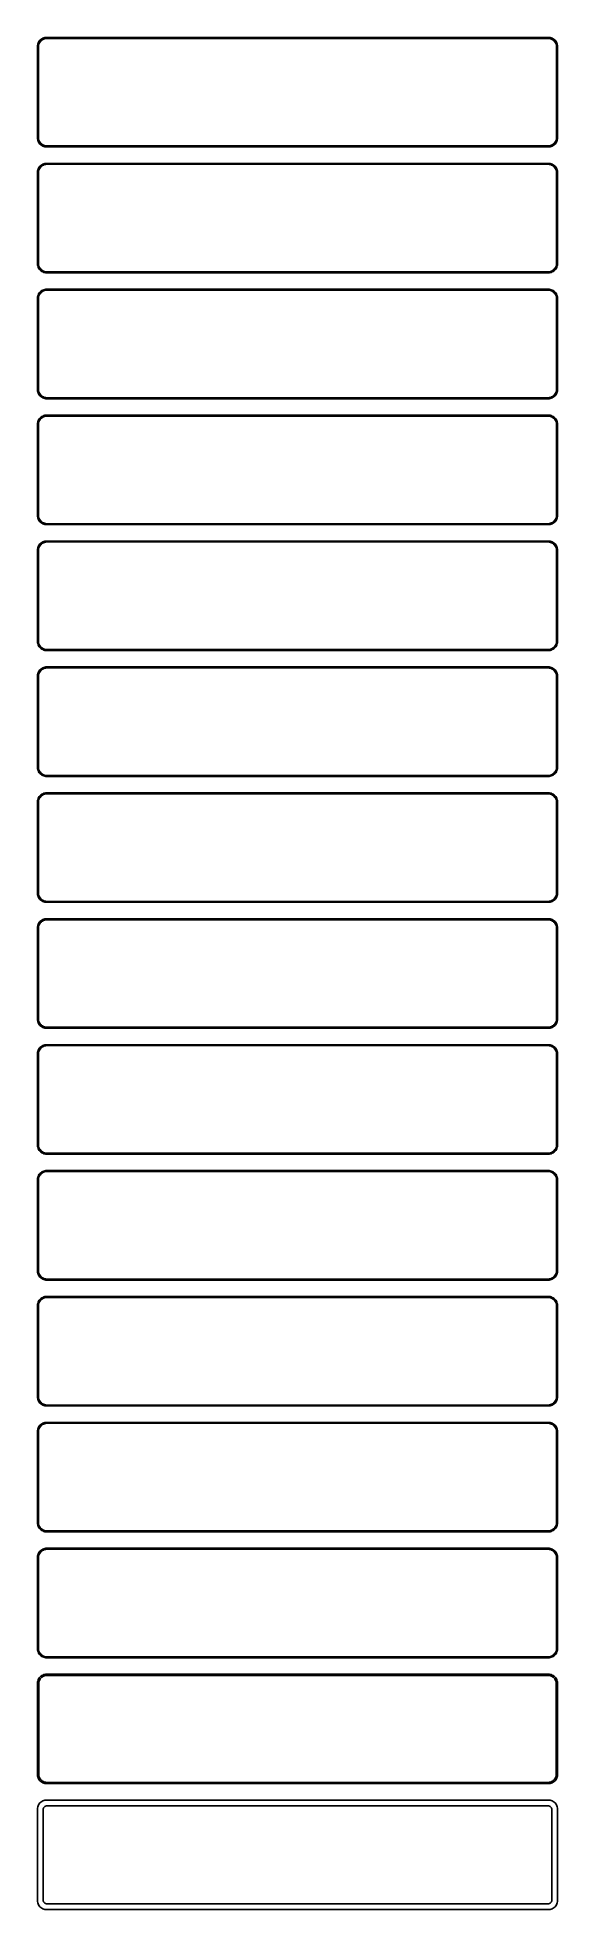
# Model space of a CAD drawing. Header units: metres. Extents: x -142 to 142, y 1005 to 2031.
import ezdxf

# ---------------------------------------------------------------- set-up
doc = ezdxf.new("R2010")
doc.units = ezdxf.units.M

msp = doc.modelspace()

# ---------------------------------------------------------------- linework, layer by layer
for p, q in [((-142.461, 2026.63), (-142.5, 2026)), ((-142.5, 2026), (-142.5, 1976)), ((-142.343, 2027.24), (-142.461, 2026.63)), ((-142.149, 2027.84), (-142.343, 2027.24)), ((-141.882, 2028.41), (-142.149, 2027.84)), ((-142, 2025.75), (-141.963, 2026.35)), ((-142, 1976.25), (-142, 2025.75)), ((-141.963, 2026.35), (-141.851, 2026.93)), ((-141.545, 2028.94), (-141.882, 2028.41)), ((-141.851, 2026.93), (-141.666, 2027.5)), ((-141.666, 2027.5), (-141.412, 2028.04)), ((-141.145, 2029.42), (-141.545, 2028.94)), ((-141.412, 2028.04), (-141.093, 2028.54)), ((-140.687, 2029.85), (-141.145, 2029.42)), ((-141.093, 2028.54), (-140.713, 2029)), ((-140.713, 2029), (-140.278, 2029.41)), ((-140.179, 2030.22), (-140.687, 2029.85)), ((-140.278, 2029.41), (-139.795, 2029.76)), ((-139.629, 2030.52), (-140.179, 2030.22)), ((-139.795, 2029.76), (-139.272, 2030.05)), ((-139.045, 2030.76), (-139.629, 2030.52)), ((-139.272, 2030.05), (-138.718, 2030.27)), ((-138.437, 2030.91), (-139.045, 2030.76)), ((-138.718, 2030.27), (-138.14, 2030.42)), ((-137.814, 2030.99), (-138.437, 2030.91)), ((-138.14, 2030.42), (-137.548, 2030.49)), ((137.814, 2030.99), (-137.814, 2030.99)), ((-137.548, 2030.49), (137.548, 2030.49)), ((137.548, 2030.49), (138.14, 2030.42)), ((138.437, 2030.91), (137.814, 2030.99)), ((138.14, 2030.42), (138.718, 2030.27)), ((139.045, 2030.76), (138.437, 2030.91)), ((138.718, 2030.27), (139.272, 2030.05)), ((139.629, 2030.52), (139.045, 2030.76)), ((139.272, 2030.05), (139.795, 2029.76)), ((140.179, 2030.22), (139.629, 2030.52)), ((139.795, 2029.76), (140.278, 2029.41)), ((140.687, 2029.85), (140.179, 2030.22)), ((140.278, 2029.41), (140.713, 2029)), ((141.145, 2029.42), (140.687, 2029.85)), ((140.713, 2029), (141.093, 2028.54)), ((141.093, 2028.54), (141.412, 2028.04)), ((141.545, 2028.94), (141.145, 2029.42)), ((141.412, 2028.04), (141.666, 2027.5)), ((141.882, 2028.41), (141.545, 2028.94)), ((141.666, 2027.5), (141.851, 2026.93)), ((141.851, 2026.93), (141.963, 2026.35)), ((142.149, 2027.84), (141.882, 2028.41)), ((141.963, 2026.35), (142, 2025.75)), ((142, 2025.75), (142, 1976.25)), ((142.343, 2027.24), (142.149, 2027.84)), ((142.461, 2026.63), (142.343, 2027.24)), ((142.5, 2026), (142.461, 2026.63)), ((142.5, 1976), (142.5, 2026)), ((-142.5, 1976), (-142.461, 1975.37)), ((-142.461, 1975.37), (-142.343, 1974.76)), ((-142.343, 1974.76), (-142.149, 1974.16)), ((-142.149, 1974.16), (-141.882, 1973.59)), ((-141.963, 1975.65), (-142, 1976.25)), ((-141.851, 1975.07), (-141.963, 1975.65)), ((-141.882, 1973.59), (-141.545, 1973.06)), ((-141.666, 1974.5), (-141.851, 1975.07)), ((-141.412, 1973.96), (-141.666, 1974.5)), ((-141.545, 1973.06), (-141.145, 1972.58)), ((-141.093, 1973.46), (-141.412, 1973.96)), ((-141.145, 1972.58), (-140.687, 1972.15)), ((-140.713, 1973), (-141.093, 1973.46)), ((-140.278, 1972.59), (-140.713, 1973)), ((-140.687, 1972.15), (-140.179, 1971.78)), ((-139.795, 1972.24), (-140.278, 1972.59)), ((-140.179, 1971.78), (-139.629, 1971.48)), ((-139.272, 1971.95), (-139.795, 1972.24)), ((-139.629, 1971.48), (-139.045, 1971.24)), ((-138.718, 1971.73), (-139.272, 1971.95)), ((-139.045, 1971.24), (-138.437, 1971.09)), ((-138.14, 1971.58), (-138.718, 1971.73)), ((-138.437, 1971.09), (-137.814, 1971.01)), ((-137.548, 1971.51), (-138.14, 1971.58)), ((-137.814, 1971.01), (137.814, 1971.01)), ((137.548, 1971.51), (-137.548, 1971.51)), ((138.14, 1971.58), (137.548, 1971.51)), ((137.814, 1971.01), (138.437, 1971.09)), ((138.718, 1971.73), (138.14, 1971.58)), ((138.437, 1971.09), (139.045, 1971.24)), ((139.272, 1971.95), (138.718, 1971.73)), ((139.045, 1971.24), (139.629, 1971.48)), ((139.795, 1972.24), (139.272, 1971.95)), ((139.629, 1971.48), (140.179, 1971.78)), ((140.278, 1972.59), (139.795, 1972.24)), ((140.179, 1971.78), (140.687, 1972.15)), ((140.713, 1973), (140.278, 1972.59)), ((140.687, 1972.15), (141.145, 1972.58)), ((141.093, 1973.46), (140.713, 1973)), ((141.412, 1973.96), (141.093, 1973.46)), ((141.145, 1972.58), (141.545, 1973.06)), ((141.666, 1974.5), (141.412, 1973.96)), ((141.545, 1973.06), (141.882, 1973.59)), ((141.851, 1975.07), (141.666, 1974.5)), ((141.963, 1975.65), (141.851, 1975.07)), ((141.882, 1973.59), (142.149, 1974.16)), ((142, 1976.25), (141.963, 1975.65)), ((142.149, 1974.16), (142.343, 1974.76)), ((142.343, 1974.76), (142.461, 1975.37)), ((142.461, 1975.37), (142.5, 1976)), ((-141.545, 1959.94), (-141.882, 1959.41)), ((-141.145, 1960.42), (-141.545, 1959.94)), ((-140.687, 1960.85), (-141.145, 1960.42)), ((-141.093, 1959.54), (-140.713, 1960)), ((-140.713, 1960), (-140.278, 1960.41)), ((-140.179, 1961.22), (-140.687, 1960.85)), ((-140.278, 1960.41), (-139.795, 1960.76)), ((-139.629, 1961.52), (-140.179, 1961.22)), ((-139.795, 1960.76), (-139.272, 1961.05)), ((-139.045, 1961.76), (-139.629, 1961.52)), ((-139.272, 1961.05), (-138.718, 1961.27)), ((-138.437, 1961.91), (-139.045, 1961.76)), ((-138.718, 1961.27), (-138.14, 1961.42)), ((-137.814, 1961.99), (-138.437, 1961.91)), ((-138.14, 1961.42), (-137.548, 1961.49)), ((137.814, 1961.99), (-137.814, 1961.99)), ((-137.548, 1961.49), (137.548, 1961.49)), ((137.548, 1961.49), (138.14, 1961.42)), ((138.437, 1961.91), (137.814, 1961.99)), ((138.14, 1961.42), (138.718, 1961.27)), ((139.045, 1961.76), (138.437, 1961.91)), ((138.718, 1961.27), (139.272, 1961.05)), ((139.629, 1961.52), (139.045, 1961.76)), ((139.272, 1961.05), (139.795, 1960.76)), ((140.179, 1961.22), (139.629, 1961.52)), ((139.795, 1960.76), (140.278, 1960.41)), ((140.687, 1960.85), (140.179, 1961.22)), ((140.278, 1960.41), (140.713, 1960)), ((141.145, 1960.42), (140.687, 1960.85)), ((140.713, 1960), (141.093, 1959.54)), ((141.545, 1959.94), (141.145, 1960.42)), ((141.882, 1959.41), (141.545, 1959.94)), ((-142.461, 1957.63), (-142.5, 1957)), ((-142.5, 1957), (-142.5, 1907)), ((-142.343, 1958.24), (-142.461, 1957.63)), ((-142.149, 1958.84), (-142.343, 1958.24)), ((-141.882, 1959.41), (-142.149, 1958.84)), ((-142, 1956.75), (-141.963, 1957.35)), ((-142, 1907.25), (-142, 1956.75)), ((-141.963, 1957.35), (-141.851, 1957.93)), ((-141.851, 1957.93), (-141.666, 1958.5)), ((-141.666, 1958.5), (-141.412, 1959.04)), ((-141.412, 1959.04), (-141.093, 1959.54)), ((141.093, 1959.54), (141.412, 1959.04)), ((141.412, 1959.04), (141.666, 1958.5)), ((141.666, 1958.5), (141.851, 1957.93)), ((141.851, 1957.93), (141.963, 1957.35)), ((142.149, 1958.84), (141.882, 1959.41)), ((141.963, 1957.35), (142, 1956.75)), ((142, 1956.75), (142, 1907.25)), ((142.343, 1958.24), (142.149, 1958.84)), ((142.461, 1957.63), (142.343, 1958.24)), ((142.5, 1957), (142.461, 1957.63)), ((142.5, 1907), (142.5, 1957)), ((-142.5, 1907), (-142.461, 1906.37)), ((-142.461, 1906.37), (-142.343, 1905.76)), ((-142.343, 1905.76), (-142.149, 1905.16)), ((-142.149, 1905.16), (-141.882, 1904.59)), ((-141.963, 1906.65), (-142, 1907.25)), ((-141.851, 1906.07), (-141.963, 1906.65)), ((-141.882, 1904.59), (-141.545, 1904.06)), ((-141.666, 1905.5), (-141.851, 1906.07)), ((-141.412, 1904.96), (-141.666, 1905.5)), ((-141.545, 1904.06), (-141.145, 1903.58)), ((-141.093, 1904.46), (-141.412, 1904.96)), ((-141.145, 1903.58), (-140.687, 1903.15)), ((-140.713, 1904), (-141.093, 1904.46)), ((-140.278, 1903.59), (-140.713, 1904)), ((-140.687, 1903.15), (-140.179, 1902.78)), ((-139.795, 1903.24), (-140.278, 1903.59)), ((-140.179, 1902.78), (-139.629, 1902.48)), ((-139.272, 1902.95), (-139.795, 1903.24)), ((-139.629, 1902.48), (-139.045, 1902.24)), ((-138.718, 1902.73), (-139.272, 1902.95)), ((-139.045, 1902.24), (-138.437, 1902.09)), ((-138.14, 1902.58), (-138.718, 1902.73)), ((-138.437, 1902.09), (-137.814, 1902.01)), ((-137.548, 1902.51), (-138.14, 1902.58)), ((-137.814, 1902.01), (137.814, 1902.01)), ((137.548, 1902.51), (-137.548, 1902.51)), ((138.14, 1902.58), (137.548, 1902.51)), ((137.814, 1902.01), (138.437, 1902.09)), ((138.718, 1902.73), (138.14, 1902.58)), ((138.437, 1902.09), (139.045, 1902.24)), ((139.272, 1902.95), (138.718, 1902.73)), ((139.045, 1902.24), (139.629, 1902.48)), ((139.795, 1903.24), (139.272, 1902.95)), ((139.629, 1902.48), (140.179, 1902.78)), ((140.278, 1903.59), (139.795, 1903.24)), ((140.179, 1902.78), (140.687, 1903.15)), ((140.713, 1904), (140.278, 1903.59)), ((140.687, 1903.15), (141.145, 1903.58)), ((141.093, 1904.46), (140.713, 1904)), ((141.412, 1904.96), (141.093, 1904.46)), ((141.145, 1903.58), (141.545, 1904.06)), ((141.666, 1905.5), (141.412, 1904.96)), ((141.545, 1904.06), (141.882, 1904.59)), ((141.851, 1906.07), (141.666, 1905.5)), ((141.963, 1906.65), (141.851, 1906.07)), ((141.882, 1904.59), (142.149, 1905.16)), ((142, 1907.25), (141.963, 1906.65)), ((142.149, 1905.16), (142.343, 1905.76)), ((142.343, 1905.76), (142.461, 1906.37)), ((142.461, 1906.37), (142.5, 1907)), ((-142.461, 1888.63), (-142.5, 1888)), ((-142.5, 1888), (-142.5, 1838)), ((-142.343, 1889.24), (-142.461, 1888.63)), ((-142.149, 1889.84), (-142.343, 1889.24)), ((-141.882, 1890.41), (-142.149, 1889.84)), ((-142, 1887.75), (-141.963, 1888.35)), ((-141.963, 1888.35), (-141.851, 1888.93)), ((-141.545, 1890.94), (-141.882, 1890.41)), ((-141.851, 1888.93), (-141.666, 1889.5)), ((-141.666, 1889.5), (-141.412, 1890.04)), ((-141.145, 1891.42), (-141.545, 1890.94)), ((-141.412, 1890.04), (-141.093, 1890.54)), ((-140.687, 1891.85), (-141.145, 1891.42)), ((-141.093, 1890.54), (-140.713, 1891)), ((-140.713, 1891), (-140.278, 1891.41)), ((-140.179, 1892.22), (-140.687, 1891.85)), ((-140.278, 1891.41), (-139.795, 1891.76)), ((-139.629, 1892.52), (-140.179, 1892.22)), ((-139.795, 1891.76), (-139.272, 1892.05)), ((-139.045, 1892.76), (-139.629, 1892.52)), ((-139.272, 1892.05), (-138.718, 1892.27)), ((-138.437, 1892.91), (-139.045, 1892.76)), ((-138.718, 1892.27), (-138.14, 1892.42)), ((-137.814, 1892.99), (-138.437, 1892.91)), ((-138.14, 1892.42), (-137.548, 1892.49)), ((137.814, 1892.99), (-137.814, 1892.99)), ((-137.548, 1892.49), (137.548, 1892.49)), ((137.548, 1892.49), (138.14, 1892.42)), ((138.437, 1892.91), (137.814, 1892.99)), ((138.14, 1892.42), (138.718, 1892.27)), ((139.045, 1892.76), (138.437, 1892.91)), ((138.718, 1892.27), (139.272, 1892.05)), ((139.629, 1892.52), (139.045, 1892.76)), ((139.272, 1892.05), (139.795, 1891.76)), ((140.179, 1892.22), (139.629, 1892.52)), ((139.795, 1891.76), (140.278, 1891.41)), ((140.687, 1891.85), (140.179, 1892.22)), ((140.278, 1891.41), (140.713, 1891)), ((141.145, 1891.42), (140.687, 1891.85)), ((140.713, 1891), (141.093, 1890.54)), ((141.093, 1890.54), (141.412, 1890.04)), ((141.545, 1890.94), (141.145, 1891.42)), ((141.412, 1890.04), (141.666, 1889.5)), ((141.882, 1890.41), (141.545, 1890.94)), ((141.666, 1889.5), (141.851, 1888.93)), ((141.851, 1888.93), (141.963, 1888.35)), ((142.149, 1889.84), (141.882, 1890.41)), ((141.963, 1888.35), (142, 1887.75)), ((142.343, 1889.24), (142.149, 1889.84)), ((142.461, 1888.63), (142.343, 1889.24)), ((142.5, 1888), (142.461, 1888.63)), ((142.5, 1838), (142.5, 1888)), ((-142, 1838.25), (-142, 1887.75)), ((142, 1887.75), (142, 1838.25)), ((-142.5, 1838), (-142.461, 1837.37)), ((-142.461, 1837.37), (-142.343, 1836.76)), ((-142.343, 1836.76), (-142.149, 1836.16)), ((-141.963, 1837.65), (-142, 1838.25)), ((-141.851, 1837.07), (-141.963, 1837.65)), ((-141.666, 1836.5), (-141.851, 1837.07)), ((141.851, 1837.07), (141.666, 1836.5)), ((141.963, 1837.65), (141.851, 1837.07)), ((142, 1838.25), (141.963, 1837.65)), ((142.149, 1836.16), (142.343, 1836.76)), ((142.343, 1836.76), (142.461, 1837.37)), ((142.461, 1837.37), (142.5, 1838)), ((-142.149, 1836.16), (-141.882, 1835.59)), ((-141.882, 1835.59), (-141.545, 1835.06)), ((-141.412, 1835.96), (-141.666, 1836.5)), ((-141.545, 1835.06), (-141.145, 1834.58)), ((-141.093, 1835.46), (-141.412, 1835.96)), ((-141.145, 1834.58), (-140.687, 1834.15)), ((-140.713, 1835), (-141.093, 1835.46)), ((-140.278, 1834.59), (-140.713, 1835)), ((-140.687, 1834.15), (-140.179, 1833.78)), ((-139.795, 1834.24), (-140.278, 1834.59)), ((-140.179, 1833.78), (-139.629, 1833.48)), ((-139.272, 1833.95), (-139.795, 1834.24)), ((-139.629, 1833.48), (-139.045, 1833.24)), ((-138.718, 1833.73), (-139.272, 1833.95)), ((-139.045, 1833.24), (-138.437, 1833.09)), ((-138.14, 1833.58), (-138.718, 1833.73)), ((-138.437, 1833.09), (-137.814, 1833.01)), ((-137.548, 1833.51), (-138.14, 1833.58)), ((-137.814, 1833.01), (137.814, 1833.01)), ((137.548, 1833.51), (-137.548, 1833.51)), ((138.14, 1833.58), (137.548, 1833.51)), ((137.814, 1833.01), (138.437, 1833.09)), ((138.718, 1833.73), (138.14, 1833.58)), ((138.437, 1833.09), (139.045, 1833.24)), ((139.272, 1833.95), (138.718, 1833.73)), ((139.045, 1833.24), (139.629, 1833.48)), ((139.795, 1834.24), (139.272, 1833.95)), ((139.629, 1833.48), (140.179, 1833.78)), ((140.278, 1834.59), (139.795, 1834.24)), ((140.179, 1833.78), (140.687, 1834.15)), ((140.713, 1835), (140.278, 1834.59)), ((140.687, 1834.15), (141.145, 1834.58)), ((141.093, 1835.46), (140.713, 1835)), ((141.412, 1835.96), (141.093, 1835.46)), ((141.145, 1834.58), (141.545, 1835.06)), ((141.666, 1836.5), (141.412, 1835.96)), ((141.545, 1835.06), (141.882, 1835.59)), ((141.882, 1835.59), (142.149, 1836.16)), ((-142.461, 1819.63), (-142.5, 1819)), ((-142.5, 1819), (-142.5, 1769)), ((-142.343, 1820.24), (-142.461, 1819.63)), ((-142.149, 1820.84), (-142.343, 1820.24)), ((-141.882, 1821.41), (-142.149, 1820.84)), ((-142, 1818.75), (-141.963, 1819.35)), ((-142, 1769.25), (-142, 1818.75)), ((-141.963, 1819.35), (-141.851, 1819.93)), ((-141.545, 1821.94), (-141.882, 1821.41)), ((-141.851, 1819.93), (-141.666, 1820.5)), ((-141.666, 1820.5), (-141.412, 1821.04)), ((-141.145, 1822.42), (-141.545, 1821.94)), ((-141.412, 1821.04), (-141.093, 1821.54)), ((-140.687, 1822.85), (-141.145, 1822.42)), ((-141.093, 1821.54), (-140.713, 1822)), ((-140.713, 1822), (-140.278, 1822.41)), ((-140.179, 1823.22), (-140.687, 1822.85)), ((-140.278, 1822.41), (-139.795, 1822.76)), ((-139.629, 1823.52), (-140.179, 1823.22)), ((-139.795, 1822.76), (-139.272, 1823.05)), ((-139.045, 1823.76), (-139.629, 1823.52)), ((-139.272, 1823.05), (-138.718, 1823.27)), ((-138.437, 1823.91), (-139.045, 1823.76)), ((-138.718, 1823.27), (-138.14, 1823.42)), ((-137.814, 1823.99), (-138.437, 1823.91)), ((-138.14, 1823.42), (-137.548, 1823.49)), ((137.814, 1823.99), (-137.814, 1823.99)), ((-137.548, 1823.49), (137.548, 1823.49)), ((137.548, 1823.49), (138.14, 1823.42)), ((138.437, 1823.91), (137.814, 1823.99)), ((138.14, 1823.42), (138.718, 1823.27)), ((139.045, 1823.76), (138.437, 1823.91)), ((138.718, 1823.27), (139.272, 1823.05)), ((139.629, 1823.52), (139.045, 1823.76)), ((139.272, 1823.05), (139.795, 1822.76)), ((140.179, 1823.22), (139.629, 1823.52)), ((139.795, 1822.76), (140.278, 1822.41)), ((140.687, 1822.85), (140.179, 1823.22)), ((140.278, 1822.41), (140.713, 1822)), ((141.145, 1822.42), (140.687, 1822.85)), ((140.713, 1822), (141.093, 1821.54)), ((141.093, 1821.54), (141.412, 1821.04)), ((141.545, 1821.94), (141.145, 1822.42)), ((141.412, 1821.04), (141.666, 1820.5)), ((141.882, 1821.41), (141.545, 1821.94)), ((141.666, 1820.5), (141.851, 1819.93)), ((141.851, 1819.93), (141.963, 1819.35)), ((142.149, 1820.84), (141.882, 1821.41)), ((141.963, 1819.35), (142, 1818.75)), ((142, 1818.75), (142, 1769.25)), ((142.343, 1820.24), (142.149, 1820.84)), ((142.461, 1819.63), (142.343, 1820.24)), ((142.5, 1819), (142.461, 1819.63)), ((142.5, 1769), (142.5, 1819)), ((-142.5, 1769), (-142.461, 1768.37)), ((-142.461, 1768.37), (-142.343, 1767.76)), ((-142.343, 1767.76), (-142.149, 1767.16)), ((-142.149, 1767.16), (-141.882, 1766.59)), ((-141.963, 1768.65), (-142, 1769.25)), ((-141.851, 1768.07), (-141.963, 1768.65)), ((-141.882, 1766.59), (-141.545, 1766.06)), ((-141.666, 1767.5), (-141.851, 1768.07)), ((-141.412, 1766.96), (-141.666, 1767.5)), ((-141.545, 1766.06), (-141.145, 1765.58)), ((-141.093, 1766.46), (-141.412, 1766.96)), ((-141.145, 1765.58), (-140.687, 1765.15)), ((-140.713, 1766), (-141.093, 1766.46)), ((-140.278, 1765.59), (-140.713, 1766)), ((-140.687, 1765.15), (-140.179, 1764.78)), ((-139.795, 1765.24), (-140.278, 1765.59)), ((-140.179, 1764.78), (-139.629, 1764.48)), ((-139.272, 1764.95), (-139.795, 1765.24)), ((-138.718, 1764.73), (-139.272, 1764.95)), ((-138.14, 1764.58), (-138.718, 1764.73)), ((138.718, 1764.73), (138.14, 1764.58)), ((139.272, 1764.95), (138.718, 1764.73)), ((139.795, 1765.24), (139.272, 1764.95)), ((139.629, 1764.48), (140.179, 1764.78)), ((140.278, 1765.59), (139.795, 1765.24)), ((140.179, 1764.78), (140.687, 1765.15)), ((140.713, 1766), (140.278, 1765.59)), ((140.687, 1765.15), (141.145, 1765.58)), ((141.093, 1766.46), (140.713, 1766)), ((141.412, 1766.96), (141.093, 1766.46)), ((141.145, 1765.58), (141.545, 1766.06)), ((141.666, 1767.5), (141.412, 1766.96)), ((141.545, 1766.06), (141.882, 1766.59)), ((141.851, 1768.07), (141.666, 1767.5)), ((141.963, 1768.65), (141.851, 1768.07)), ((141.882, 1766.59), (142.149, 1767.16)), ((142, 1769.25), (141.963, 1768.65)), ((142.149, 1767.16), (142.343, 1767.76)), ((142.343, 1767.76), (142.461, 1768.37)), ((142.461, 1768.37), (142.5, 1769)), ((-139.629, 1754.52), (-140.179, 1754.22)), ((-139.629, 1764.48), (-139.045, 1764.24)), ((-139.045, 1754.76), (-139.629, 1754.52)), ((-139.045, 1764.24), (-138.437, 1764.09)), ((-138.437, 1754.91), (-139.045, 1754.76)), ((-138.437, 1764.09), (-137.814, 1764.01)), ((-137.814, 1754.99), (-138.437, 1754.91)), ((-137.548, 1764.51), (-138.14, 1764.58)), ((-138.14, 1754.42), (-137.548, 1754.49)), ((-137.814, 1764.01), (137.814, 1764.01)), ((137.814, 1754.99), (-137.814, 1754.99)), ((137.548, 1764.51), (-137.548, 1764.51)), ((-137.548, 1754.49), (137.548, 1754.49)), ((138.14, 1764.58), (137.548, 1764.51)), ((137.548, 1754.49), (138.14, 1754.42)), ((137.814, 1764.01), (138.437, 1764.09)), ((138.437, 1754.91), (137.814, 1754.99)), ((138.437, 1764.09), (139.045, 1764.24)), ((139.045, 1754.76), (138.437, 1754.91)), ((139.045, 1764.24), (139.629, 1764.48)), ((139.629, 1754.52), (139.045, 1754.76)), ((140.179, 1754.22), (139.629, 1754.52)), ((-142.461, 1750.63), (-142.5, 1750)), ((-142.5, 1750), (-142.5, 1700)), ((-142.343, 1751.24), (-142.461, 1750.63)), ((-142.149, 1751.84), (-142.343, 1751.24)), ((-141.882, 1752.41), (-142.149, 1751.84)), ((-142, 1749.75), (-141.963, 1750.35)), ((-142, 1700.25), (-142, 1749.75)), ((-141.963, 1750.35), (-141.851, 1750.93)), ((-141.545, 1752.94), (-141.882, 1752.41)), ((-141.851, 1750.93), (-141.666, 1751.5)), ((-141.666, 1751.5), (-141.412, 1752.04)), ((-141.145, 1753.42), (-141.545, 1752.94)), ((-141.412, 1752.04), (-141.093, 1752.54)), ((-140.687, 1753.85), (-141.145, 1753.42)), ((-141.093, 1752.54), (-140.713, 1753)), ((-140.713, 1753), (-140.278, 1753.41)), ((-140.179, 1754.22), (-140.687, 1753.85)), ((-140.278, 1753.41), (-139.795, 1753.76)), ((-139.795, 1753.76), (-139.272, 1754.05)), ((-139.272, 1754.05), (-138.718, 1754.27)), ((-138.718, 1754.27), (-138.14, 1754.42)), ((138.14, 1754.42), (138.718, 1754.27)), ((138.718, 1754.27), (139.272, 1754.05)), ((139.272, 1754.05), (139.795, 1753.76)), ((139.795, 1753.76), (140.278, 1753.41)), ((140.687, 1753.85), (140.179, 1754.22)), ((140.278, 1753.41), (140.713, 1753)), ((141.145, 1753.42), (140.687, 1753.85)), ((140.713, 1753), (141.093, 1752.54)), ((141.093, 1752.54), (141.412, 1752.04)), ((141.545, 1752.94), (141.145, 1753.42)), ((141.412, 1752.04), (141.666, 1751.5)), ((141.882, 1752.41), (141.545, 1752.94)), ((141.666, 1751.5), (141.851, 1750.93)), ((141.851, 1750.93), (141.963, 1750.35)), ((142.149, 1751.84), (141.882, 1752.41)), ((141.963, 1750.35), (142, 1749.75)), ((142, 1749.75), (142, 1700.25)), ((142.343, 1751.24), (142.149, 1751.84)), ((142.461, 1750.63), (142.343, 1751.24)), ((142.5, 1750), (142.461, 1750.63)), ((142.5, 1700), (142.5, 1750)), ((-142.5, 1700), (-142.461, 1699.37)), ((-142.461, 1699.37), (-142.343, 1698.76)), ((-142.343, 1698.76), (-142.149, 1698.16)), ((-142.149, 1698.16), (-141.882, 1697.59)), ((-141.963, 1699.65), (-142, 1700.25)), ((-141.851, 1699.07), (-141.963, 1699.65)), ((-141.882, 1697.59), (-141.545, 1697.06)), ((-141.666, 1698.5), (-141.851, 1699.07)), ((-141.412, 1697.96), (-141.666, 1698.5)), ((-141.545, 1697.06), (-141.145, 1696.58)), ((-141.093, 1697.46), (-141.412, 1697.96)), ((-141.145, 1696.58), (-140.687, 1696.15)), ((-140.713, 1697), (-141.093, 1697.46)), ((-140.278, 1696.59), (-140.713, 1697)), ((-140.687, 1696.15), (-140.179, 1695.78)), ((-139.795, 1696.24), (-140.278, 1696.59)), ((-140.179, 1695.78), (-139.629, 1695.48)), ((-139.272, 1695.95), (-139.795, 1696.24)), ((-139.629, 1695.48), (-139.045, 1695.24)), ((-138.718, 1695.73), (-139.272, 1695.95)), ((-139.045, 1695.24), (-138.437, 1695.09)), ((-138.14, 1695.58), (-138.718, 1695.73)), ((-138.437, 1695.09), (-137.814, 1695.01)), ((-137.548, 1695.51), (-138.14, 1695.58)), ((-137.814, 1695.01), (137.814, 1695.01)), ((137.548, 1695.51), (-137.548, 1695.51)), ((138.14, 1695.58), (137.548, 1695.51)), ((137.814, 1695.01), (138.437, 1695.09)), ((138.718, 1695.73), (138.14, 1695.58)), ((138.437, 1695.09), (139.045, 1695.24)), ((139.272, 1695.95), (138.718, 1695.73)), ((139.045, 1695.24), (139.629, 1695.48)), ((139.795, 1696.24), (139.272, 1695.95)), ((139.629, 1695.48), (140.179, 1695.78)), ((140.278, 1696.59), (139.795, 1696.24)), ((140.179, 1695.78), (140.687, 1696.15)), ((140.713, 1697), (140.278, 1696.59)), ((140.687, 1696.15), (141.145, 1696.58)), ((141.093, 1697.46), (140.713, 1697)), ((141.412, 1697.96), (141.093, 1697.46)), ((141.145, 1696.58), (141.545, 1697.06)), ((141.666, 1698.5), (141.412, 1697.96)), ((141.545, 1697.06), (141.882, 1697.59)), ((141.851, 1699.07), (141.666, 1698.5)), ((141.963, 1699.65), (141.851, 1699.07)), ((141.882, 1697.59), (142.149, 1698.16)), ((142, 1700.25), (141.963, 1699.65)), ((142.149, 1698.16), (142.343, 1698.76)), ((142.343, 1698.76), (142.461, 1699.37)), ((142.461, 1699.37), (142.5, 1700)), ((-142.149, 1682.84), (-142.343, 1682.24)), ((-141.882, 1683.41), (-142.149, 1682.84)), ((-141.545, 1683.94), (-141.882, 1683.41)), ((-141.666, 1682.5), (-141.412, 1683.04)), ((-141.145, 1684.42), (-141.545, 1683.94)), ((-141.412, 1683.04), (-141.093, 1683.54)), ((-140.687, 1684.85), (-141.145, 1684.42)), ((-141.093, 1683.54), (-140.713, 1684)), ((-140.713, 1684), (-140.278, 1684.41)), ((-140.179, 1685.22), (-140.687, 1684.85)), ((-140.278, 1684.41), (-139.795, 1684.76)), ((-139.629, 1685.52), (-140.179, 1685.22)), ((-139.795, 1684.76), (-139.272, 1685.05)), ((-139.045, 1685.76), (-139.629, 1685.52)), ((-139.272, 1685.05), (-138.718, 1685.27)), ((-138.437, 1685.91), (-139.045, 1685.76)), ((-138.718, 1685.27), (-138.14, 1685.42)), ((-137.814, 1685.99), (-138.437, 1685.91)), ((-138.14, 1685.42), (-137.548, 1685.49)), ((137.814, 1685.99), (-137.814, 1685.99)), ((-137.548, 1685.49), (137.548, 1685.49)), ((137.548, 1685.49), (138.14, 1685.42)), ((138.437, 1685.91), (137.814, 1685.99)), ((138.14, 1685.42), (138.718, 1685.27)), ((139.045, 1685.76), (138.437, 1685.91)), ((138.718, 1685.27), (139.272, 1685.05)), ((139.629, 1685.52), (139.045, 1685.76)), ((139.272, 1685.05), (139.795, 1684.76)), ((140.179, 1685.22), (139.629, 1685.52)), ((139.795, 1684.76), (140.278, 1684.41)), ((140.687, 1684.85), (140.179, 1685.22)), ((140.278, 1684.41), (140.713, 1684)), ((141.145, 1684.42), (140.687, 1684.85)), ((140.713, 1684), (141.093, 1683.54)), ((141.093, 1683.54), (141.412, 1683.04)), ((141.545, 1683.94), (141.145, 1684.42)), ((141.412, 1683.04), (141.666, 1682.5)), ((141.882, 1683.41), (141.545, 1683.94)), ((142.149, 1682.84), (141.882, 1683.41)), ((142.343, 1682.24), (142.149, 1682.84)), ((-142.461, 1681.63), (-142.5, 1681)), ((-142.5, 1681), (-142.5, 1631)), ((-142.343, 1682.24), (-142.461, 1681.63)), ((-142, 1680.75), (-141.963, 1681.35)), ((-142, 1631.25), (-142, 1680.75)), ((-141.963, 1681.35), (-141.851, 1681.93)), ((-141.851, 1681.93), (-141.666, 1682.5)), ((141.666, 1682.5), (141.851, 1681.93)), ((141.851, 1681.93), (141.963, 1681.35)), ((141.963, 1681.35), (142, 1680.75)), ((142, 1680.75), (142, 1631.25)), ((142.461, 1681.63), (142.343, 1682.24)), ((142.5, 1681), (142.461, 1681.63)), ((142.5, 1631), (142.5, 1681)), ((-142.5, 1631), (-142.461, 1630.37)), ((-142.461, 1630.37), (-142.343, 1629.76)), ((-142.343, 1629.76), (-142.149, 1629.16)), ((-142.149, 1629.16), (-141.882, 1628.59)), ((-141.963, 1630.65), (-142, 1631.25)), ((-141.851, 1630.07), (-141.963, 1630.65)), ((-141.882, 1628.59), (-141.545, 1628.06)), ((-141.666, 1629.5), (-141.851, 1630.07)), ((-141.412, 1628.96), (-141.666, 1629.5)), ((-141.545, 1628.06), (-141.145, 1627.58)), ((-141.093, 1628.46), (-141.412, 1628.96)), ((-141.145, 1627.58), (-140.687, 1627.15)), ((-140.713, 1628), (-141.093, 1628.46)), ((-140.278, 1627.59), (-140.713, 1628)), ((-140.687, 1627.15), (-140.179, 1626.78)), ((-139.795, 1627.24), (-140.278, 1627.59)), ((-140.179, 1626.78), (-139.629, 1626.48)), ((-139.272, 1626.95), (-139.795, 1627.24)), ((-139.629, 1626.48), (-139.045, 1626.24)), ((-138.718, 1626.73), (-139.272, 1626.95)), ((-139.045, 1626.24), (-138.437, 1626.09)), ((-138.14, 1626.58), (-138.718, 1626.73)), ((-138.437, 1626.09), (-137.814, 1626.01)), ((-137.548, 1626.51), (-138.14, 1626.58)), ((-137.814, 1626.01), (137.814, 1626.01)), ((137.548, 1626.51), (-137.548, 1626.51)), ((138.14, 1626.58), (137.548, 1626.51)), ((137.814, 1626.01), (138.437, 1626.09)), ((138.718, 1626.73), (138.14, 1626.58)), ((138.437, 1626.09), (139.045, 1626.24)), ((139.272, 1626.95), (138.718, 1626.73)), ((139.045, 1626.24), (139.629, 1626.48)), ((139.795, 1627.24), (139.272, 1626.95)), ((139.629, 1626.48), (140.179, 1626.78)), ((140.278, 1627.59), (139.795, 1627.24)), ((140.179, 1626.78), (140.687, 1627.15)), ((140.713, 1628), (140.278, 1627.59)), ((140.687, 1627.15), (141.145, 1627.58)), ((141.093, 1628.46), (140.713, 1628)), ((141.412, 1628.96), (141.093, 1628.46)), ((141.145, 1627.58), (141.545, 1628.06)), ((141.666, 1629.5), (141.412, 1628.96)), ((141.545, 1628.06), (141.882, 1628.59)), ((141.851, 1630.07), (141.666, 1629.5)), ((141.963, 1630.65), (141.851, 1630.07)), ((141.882, 1628.59), (142.149, 1629.16)), ((142, 1631.25), (141.963, 1630.65)), ((142.149, 1629.16), (142.343, 1629.76)), ((142.343, 1629.76), (142.461, 1630.37)), ((142.461, 1630.37), (142.5, 1631)), ((-142.461, 1612.63), (-142.5, 1612)), ((-142.5, 1612), (-142.5, 1562)), ((-142.343, 1613.24), (-142.461, 1612.63)), ((-142.149, 1613.84), (-142.343, 1613.24)), ((-141.882, 1614.41), (-142.149, 1613.84)), ((-142, 1611.75), (-141.963, 1612.35)), ((-142, 1562.25), (-142, 1611.75)), ((-141.963, 1612.35), (-141.851, 1612.93)), ((-141.545, 1614.94), (-141.882, 1614.41)), ((-141.851, 1612.93), (-141.666, 1613.5)), ((-141.666, 1613.5), (-141.412, 1614.04)), ((-141.145, 1615.42), (-141.545, 1614.94)), ((-141.412, 1614.04), (-141.093, 1614.54)), ((-140.687, 1615.85), (-141.145, 1615.42)), ((-141.093, 1614.54), (-140.713, 1615)), ((-140.713, 1615), (-140.278, 1615.41)), ((-140.179, 1616.22), (-140.687, 1615.85)), ((-140.278, 1615.41), (-139.795, 1615.76)), ((-139.629, 1616.52), (-140.179, 1616.22)), ((-139.795, 1615.76), (-139.272, 1616.05)), ((-139.045, 1616.76), (-139.629, 1616.52)), ((-139.272, 1616.05), (-138.718, 1616.27)), ((-138.437, 1616.91), (-139.045, 1616.76)), ((-138.718, 1616.27), (-138.14, 1616.42)), ((-137.814, 1616.99), (-138.437, 1616.91)), ((-138.14, 1616.42), (-137.548, 1616.49)), ((137.814, 1616.99), (-137.814, 1616.99)), ((-137.548, 1616.49), (137.548, 1616.49)), ((137.548, 1616.49), (138.14, 1616.42)), ((138.437, 1616.91), (137.814, 1616.99)), ((138.14, 1616.42), (138.718, 1616.27)), ((139.045, 1616.76), (138.437, 1616.91)), ((138.718, 1616.27), (139.272, 1616.05)), ((139.629, 1616.52), (139.045, 1616.76)), ((139.272, 1616.05), (139.795, 1615.76)), ((140.179, 1616.22), (139.629, 1616.52)), ((139.795, 1615.76), (140.278, 1615.41)), ((140.687, 1615.85), (140.179, 1616.22)), ((140.278, 1615.41), (140.713, 1615)), ((141.145, 1615.42), (140.687, 1615.85)), ((140.713, 1615), (141.093, 1614.54)), ((141.093, 1614.54), (141.412, 1614.04)), ((141.545, 1614.94), (141.145, 1615.42)), ((141.412, 1614.04), (141.666, 1613.5)), ((141.882, 1614.41), (141.545, 1614.94)), ((141.666, 1613.5), (141.851, 1612.93)), ((141.851, 1612.93), (141.963, 1612.35)), ((142.149, 1613.84), (141.882, 1614.41)), ((141.963, 1612.35), (142, 1611.75)), ((142, 1611.75), (142, 1562.25)), ((142.343, 1613.24), (142.149, 1613.84)), ((142.461, 1612.63), (142.343, 1613.24)), ((142.5, 1612), (142.461, 1612.63)), ((142.5, 1562), (142.5, 1612)), ((-142.5, 1562), (-142.461, 1561.37)), ((-142.461, 1561.37), (-142.343, 1560.76)), ((-142.343, 1560.76), (-142.149, 1560.16)), ((-142.149, 1560.16), (-141.882, 1559.59)), ((-141.963, 1561.65), (-142, 1562.25)), ((-141.851, 1561.07), (-141.963, 1561.65)), ((-141.882, 1559.59), (-141.545, 1559.06)), ((-141.666, 1560.5), (-141.851, 1561.07)), ((-141.412, 1559.96), (-141.666, 1560.5)), ((-141.093, 1559.46), (-141.412, 1559.96)), ((141.412, 1559.96), (141.093, 1559.46)), ((141.666, 1560.5), (141.412, 1559.96)), ((141.545, 1559.06), (141.882, 1559.59)), ((141.851, 1561.07), (141.666, 1560.5)), ((141.963, 1561.65), (141.851, 1561.07)), ((141.882, 1559.59), (142.149, 1560.16)), ((142, 1562.25), (141.963, 1561.65)), ((142.149, 1560.16), (142.343, 1560.76)), ((142.343, 1560.76), (142.461, 1561.37)), ((142.461, 1561.37), (142.5, 1562)), ((-141.545, 1559.06), (-141.145, 1558.58)), ((-141.145, 1558.58), (-140.687, 1558.15)), ((-140.713, 1559), (-141.093, 1559.46)), ((-140.278, 1558.59), (-140.713, 1559)), ((-140.687, 1558.15), (-140.179, 1557.78)), ((-139.795, 1558.24), (-140.278, 1558.59)), ((-140.179, 1557.78), (-139.629, 1557.48)), ((-139.272, 1557.95), (-139.795, 1558.24)), ((-139.629, 1557.48), (-139.045, 1557.24)), ((-138.718, 1557.73), (-139.272, 1557.95)), ((-139.045, 1557.24), (-138.437, 1557.09)), ((-138.14, 1557.58), (-138.718, 1557.73)), ((-138.437, 1557.09), (-137.814, 1557.01)), ((-137.548, 1557.51), (-138.14, 1557.58)), ((-137.814, 1557.01), (137.814, 1557.01)), ((137.548, 1557.51), (-137.548, 1557.51)), ((138.14, 1557.58), (137.548, 1557.51)), ((137.814, 1557.01), (138.437, 1557.09)), ((138.718, 1557.73), (138.14, 1557.58)), ((138.437, 1557.09), (139.045, 1557.24)), ((139.272, 1557.95), (138.718, 1557.73)), ((139.045, 1557.24), (139.629, 1557.48)), ((139.795, 1558.24), (139.272, 1557.95)), ((139.629, 1557.48), (140.179, 1557.78)), ((140.278, 1558.59), (139.795, 1558.24)), ((140.179, 1557.78), (140.687, 1558.15)), ((140.713, 1559), (140.278, 1558.59)), ((140.687, 1558.15), (141.145, 1558.58)), ((141.093, 1559.46), (140.713, 1559)), ((141.145, 1558.58), (141.545, 1559.06)), ((-142.461, 1543.63), (-142.5, 1543)), ((-142.5, 1543), (-142.5, 1493)), ((-142.343, 1544.24), (-142.461, 1543.63)), ((-142.149, 1544.84), (-142.343, 1544.24)), ((-141.882, 1545.41), (-142.149, 1544.84)), ((-142, 1542.75), (-141.963, 1543.35)), ((-142, 1493.25), (-142, 1542.75)), ((-141.963, 1543.35), (-141.851, 1543.93)), ((-141.545, 1545.94), (-141.882, 1545.41)), ((-141.851, 1543.93), (-141.666, 1544.5)), ((-141.666, 1544.5), (-141.412, 1545.04)), ((-141.145, 1546.42), (-141.545, 1545.94)), ((-141.412, 1545.04), (-141.093, 1545.54)), ((-140.687, 1546.85), (-141.145, 1546.42)), ((-141.093, 1545.54), (-140.713, 1546)), ((-140.713, 1546), (-140.278, 1546.41)), ((-140.179, 1547.22), (-140.687, 1546.85)), ((-140.278, 1546.41), (-139.795, 1546.76)), ((-139.629, 1547.52), (-140.179, 1547.22)), ((-139.795, 1546.76), (-139.272, 1547.05)), ((-139.045, 1547.76), (-139.629, 1547.52)), ((-139.272, 1547.05), (-138.718, 1547.27)), ((-138.437, 1547.91), (-139.045, 1547.76)), ((-138.718, 1547.27), (-138.14, 1547.42)), ((-137.814, 1547.99), (-138.437, 1547.91)), ((-138.14, 1547.42), (-137.548, 1547.49)), ((137.814, 1547.99), (-137.814, 1547.99)), ((-137.548, 1547.49), (137.548, 1547.49)), ((137.548, 1547.49), (138.14, 1547.42)), ((138.437, 1547.91), (137.814, 1547.99)), ((138.14, 1547.42), (138.718, 1547.27)), ((139.045, 1547.76), (138.437, 1547.91)), ((138.718, 1547.27), (139.272, 1547.05)), ((139.629, 1547.52), (139.045, 1547.76)), ((139.272, 1547.05), (139.795, 1546.76)), ((140.179, 1547.22), (139.629, 1547.52)), ((139.795, 1546.76), (140.278, 1546.41)), ((140.687, 1546.85), (140.179, 1547.22)), ((140.278, 1546.41), (140.713, 1546)), ((141.145, 1546.42), (140.687, 1546.85)), ((140.713, 1546), (141.093, 1545.54)), ((141.093, 1545.54), (141.412, 1545.04)), ((141.545, 1545.94), (141.145, 1546.42)), ((141.412, 1545.04), (141.666, 1544.5)), ((141.882, 1545.41), (141.545, 1545.94)), ((141.666, 1544.5), (141.851, 1543.93)), ((141.851, 1543.93), (141.963, 1543.35)), ((142.149, 1544.84), (141.882, 1545.41)), ((141.963, 1543.35), (142, 1542.75)), ((142, 1542.75), (142, 1493.25)), ((142.343, 1544.24), (142.149, 1544.84)), ((142.461, 1543.63), (142.343, 1544.24)), ((142.5, 1543), (142.461, 1543.63)), ((142.5, 1493), (142.5, 1543)), ((-142.5, 1493), (-142.461, 1492.37)), ((-142.461, 1492.37), (-142.343, 1491.76)), ((-142.343, 1491.76), (-142.149, 1491.16)), ((-142.149, 1491.16), (-141.882, 1490.59)), ((-141.963, 1492.65), (-142, 1493.25)), ((-141.851, 1492.07), (-141.963, 1492.65)), ((-141.882, 1490.59), (-141.545, 1490.06)), ((-141.666, 1491.5), (-141.851, 1492.07)), ((-141.412, 1490.96), (-141.666, 1491.5)), ((-141.545, 1490.06), (-141.145, 1489.58)), ((-141.093, 1490.46), (-141.412, 1490.96)), ((-141.145, 1489.58), (-140.687, 1489.15)), ((-140.713, 1490), (-141.093, 1490.46)), ((-140.278, 1489.59), (-140.713, 1490)), ((-140.687, 1489.15), (-140.179, 1488.78)), ((-139.795, 1489.24), (-140.278, 1489.59)), ((-140.179, 1488.78), (-139.629, 1488.48)), ((-139.272, 1488.95), (-139.795, 1489.24)), ((-139.629, 1488.48), (-139.045, 1488.24)), ((-138.718, 1488.73), (-139.272, 1488.95)), ((-139.045, 1488.24), (-138.437, 1488.09)), ((-138.14, 1488.58), (-138.718, 1488.73)), ((-138.437, 1488.09), (-137.814, 1488.01)), ((-137.548, 1488.51), (-138.14, 1488.58)), ((-137.814, 1488.01), (137.814, 1488.01)), ((137.548, 1488.51), (-137.548, 1488.51)), ((138.14, 1488.58), (137.548, 1488.51)), ((137.814, 1488.01), (138.437, 1488.09)), ((138.718, 1488.73), (138.14, 1488.58)), ((138.437, 1488.09), (139.045, 1488.24)), ((139.272, 1488.95), (138.718, 1488.73)), ((139.045, 1488.24), (139.629, 1488.48)), ((139.795, 1489.24), (139.272, 1488.95)), ((139.629, 1488.48), (140.179, 1488.78)), ((140.278, 1489.59), (139.795, 1489.24)), ((140.179, 1488.78), (140.687, 1489.15)), ((140.713, 1490), (140.278, 1489.59)), ((140.687, 1489.15), (141.145, 1489.58)), ((141.093, 1490.46), (140.713, 1490)), ((141.412, 1490.96), (141.093, 1490.46)), ((141.145, 1489.58), (141.545, 1490.06)), ((141.666, 1491.5), (141.412, 1490.96)), ((141.545, 1490.06), (141.882, 1490.59)), ((141.851, 1492.07), (141.666, 1491.5)), ((141.963, 1492.65), (141.851, 1492.07)), ((141.882, 1490.59), (142.149, 1491.16)), ((142, 1493.25), (141.963, 1492.65)), ((142.149, 1491.16), (142.343, 1491.76)), ((142.343, 1491.76), (142.461, 1492.37)), ((142.461, 1492.37), (142.5, 1493)), ((-141.145, 1477.42), (-141.545, 1476.94)), ((-140.687, 1477.85), (-141.145, 1477.42)), ((-140.179, 1478.22), (-140.687, 1477.85)), ((-140.278, 1477.41), (-139.795, 1477.76)), ((-139.629, 1478.52), (-140.179, 1478.22)), ((-139.795, 1477.76), (-139.272, 1478.05)), ((-139.045, 1478.76), (-139.629, 1478.52)), ((-139.272, 1478.05), (-138.718, 1478.27)), ((-138.437, 1478.91), (-139.045, 1478.76)), ((-138.718, 1478.27), (-138.14, 1478.42)), ((-137.814, 1478.99), (-138.437, 1478.91)), ((-138.14, 1478.42), (-137.548, 1478.49)), ((137.814, 1478.99), (-137.814, 1478.99)), ((-137.548, 1478.49), (137.548, 1478.49)), ((137.548, 1478.49), (138.14, 1478.42)), ((138.437, 1478.91), (137.814, 1478.99)), ((138.14, 1478.42), (138.718, 1478.27)), ((139.045, 1478.76), (138.437, 1478.91)), ((138.718, 1478.27), (139.272, 1478.05)), ((139.629, 1478.52), (139.045, 1478.76)), ((139.272, 1478.05), (139.795, 1477.76)), ((140.179, 1478.22), (139.629, 1478.52)), ((139.795, 1477.76), (140.278, 1477.41)), ((140.687, 1477.85), (140.179, 1478.22)), ((141.145, 1477.42), (140.687, 1477.85)), ((141.545, 1476.94), (141.145, 1477.42)), ((-142.461, 1474.63), (-142.5, 1474)), ((-142.5, 1474), (-142.5, 1424)), ((-142.343, 1475.24), (-142.461, 1474.63)), ((-142.149, 1475.84), (-142.343, 1475.24)), ((-141.882, 1476.41), (-142.149, 1475.84)), ((-142, 1473.75), (-141.963, 1474.35)), ((-142, 1424.25), (-142, 1473.75)), ((-141.963, 1474.35), (-141.851, 1474.93)), ((-141.545, 1476.94), (-141.882, 1476.41)), ((-141.851, 1474.93), (-141.666, 1475.5)), ((-141.666, 1475.5), (-141.412, 1476.04)), ((-141.412, 1476.04), (-141.093, 1476.54)), ((-141.093, 1476.54), (-140.713, 1477)), ((-140.713, 1477), (-140.278, 1477.41)), ((140.278, 1477.41), (140.713, 1477)), ((140.713, 1477), (141.093, 1476.54)), ((141.093, 1476.54), (141.412, 1476.04)), ((141.412, 1476.04), (141.666, 1475.5)), ((141.882, 1476.41), (141.545, 1476.94)), ((141.666, 1475.5), (141.851, 1474.93)), ((141.851, 1474.93), (141.963, 1474.35)), ((142.149, 1475.84), (141.882, 1476.41)), ((141.963, 1474.35), (142, 1473.75)), ((142, 1473.75), (142, 1424.25)), ((142.343, 1475.24), (142.149, 1475.84)), ((142.461, 1474.63), (142.343, 1475.24)), ((142.5, 1474), (142.461, 1474.63)), ((142.5, 1424), (142.5, 1474)), ((-142.5, 1424), (-142.461, 1423.37)), ((-142.461, 1423.37), (-142.343, 1422.76)), ((-142.343, 1422.76), (-142.149, 1422.16)), ((-142.149, 1422.16), (-141.882, 1421.59)), ((-141.963, 1423.65), (-142, 1424.25)), ((-141.851, 1423.07), (-141.963, 1423.65)), ((-141.882, 1421.59), (-141.545, 1421.06)), ((-141.666, 1422.5), (-141.851, 1423.07)), ((-141.412, 1421.96), (-141.666, 1422.5)), ((-141.545, 1421.06), (-141.145, 1420.58)), ((-141.093, 1421.46), (-141.412, 1421.96)), ((-141.145, 1420.58), (-140.687, 1420.15)), ((-140.713, 1421), (-141.093, 1421.46)), ((-140.278, 1420.59), (-140.713, 1421)), ((-140.687, 1420.15), (-140.179, 1419.78)), ((-139.795, 1420.24), (-140.278, 1420.59)), ((-140.179, 1419.78), (-139.629, 1419.48)), ((-139.272, 1419.95), (-139.795, 1420.24)), ((-139.629, 1419.48), (-139.045, 1419.24)), ((-138.718, 1419.73), (-139.272, 1419.95)), ((-139.045, 1419.24), (-138.437, 1419.09)), ((-138.14, 1419.58), (-138.718, 1419.73)), ((-138.437, 1419.09), (-137.814, 1419.01)), ((-137.548, 1419.51), (-138.14, 1419.58)), ((-137.814, 1419.01), (137.814, 1419.01)), ((137.548, 1419.51), (-137.548, 1419.51)), ((138.14, 1419.58), (137.548, 1419.51)), ((137.814, 1419.01), (138.437, 1419.09)), ((138.718, 1419.73), (138.14, 1419.58)), ((138.437, 1419.09), (139.045, 1419.24)), ((139.272, 1419.95), (138.718, 1419.73)), ((139.045, 1419.24), (139.629, 1419.48)), ((139.795, 1420.24), (139.272, 1419.95)), ((139.629, 1419.48), (140.179, 1419.78)), ((140.278, 1420.59), (139.795, 1420.24)), ((140.179, 1419.78), (140.687, 1420.15)), ((140.713, 1421), (140.278, 1420.59)), ((140.687, 1420.15), (141.145, 1420.58)), ((141.093, 1421.46), (140.713, 1421)), ((141.412, 1421.96), (141.093, 1421.46)), ((141.145, 1420.58), (141.545, 1421.06)), ((141.666, 1422.5), (141.412, 1421.96)), ((141.545, 1421.06), (141.882, 1421.59)), ((141.851, 1423.07), (141.666, 1422.5)), ((141.963, 1423.65), (141.851, 1423.07)), ((141.882, 1421.59), (142.149, 1422.16)), ((142, 1424.25), (141.963, 1423.65)), ((142.149, 1422.16), (142.343, 1422.76)), ((142.343, 1422.76), (142.461, 1423.37)), ((142.461, 1423.37), (142.5, 1424)), ((-142.461, 1405.63), (-142.5, 1405)), ((-142.343, 1406.24), (-142.461, 1405.63)), ((-142.149, 1406.84), (-142.343, 1406.24)), ((-141.882, 1407.41), (-142.149, 1406.84)), ((-141.963, 1405.35), (-141.851, 1405.93)), ((-141.545, 1407.94), (-141.882, 1407.41)), ((-141.851, 1405.93), (-141.666, 1406.5)), ((-141.666, 1406.5), (-141.412, 1407.04)), ((-141.145, 1408.42), (-141.545, 1407.94)), ((-141.412, 1407.04), (-141.093, 1407.54)), ((-140.687, 1408.85), (-141.145, 1408.42)), ((-141.093, 1407.54), (-140.713, 1408)), ((-140.713, 1408), (-140.278, 1408.41)), ((-140.179, 1409.22), (-140.687, 1408.85)), ((-140.278, 1408.41), (-139.795, 1408.76)), ((-139.629, 1409.52), (-140.179, 1409.22)), ((-139.795, 1408.76), (-139.272, 1409.05)), ((-139.045, 1409.76), (-139.629, 1409.52)), ((-139.272, 1409.05), (-138.718, 1409.27)), ((-138.437, 1409.91), (-139.045, 1409.76)), ((-138.718, 1409.27), (-138.14, 1409.42)), ((-137.814, 1409.99), (-138.437, 1409.91)), ((-138.14, 1409.42), (-137.548, 1409.49)), ((137.814, 1409.99), (-137.814, 1409.99)), ((-137.548, 1409.49), (137.548, 1409.49)), ((137.548, 1409.49), (138.14, 1409.42)), ((138.437, 1409.91), (137.814, 1409.99)), ((138.14, 1409.42), (138.718, 1409.27)), ((139.045, 1409.76), (138.437, 1409.91)), ((138.718, 1409.27), (139.272, 1409.05)), ((139.629, 1409.52), (139.045, 1409.76)), ((139.272, 1409.05), (139.795, 1408.76)), ((140.179, 1409.22), (139.629, 1409.52)), ((139.795, 1408.76), (140.278, 1408.41)), ((140.687, 1408.85), (140.179, 1409.22)), ((140.278, 1408.41), (140.713, 1408)), ((141.145, 1408.42), (140.687, 1408.85)), ((140.713, 1408), (141.093, 1407.54)), ((141.093, 1407.54), (141.412, 1407.04)), ((141.545, 1407.94), (141.145, 1408.42)), ((141.412, 1407.04), (141.666, 1406.5)), ((141.882, 1407.41), (141.545, 1407.94)), ((141.666, 1406.5), (141.851, 1405.93)), ((141.851, 1405.93), (141.963, 1405.35)), ((142.149, 1406.84), (141.882, 1407.41)), ((142.343, 1406.24), (142.149, 1406.84)), ((142.461, 1405.63), (142.343, 1406.24)), ((142.5, 1405), (142.461, 1405.63)), ((-142.5, 1405), (-142.5, 1355)), ((-142, 1404.75), (-141.963, 1405.35)), ((-142, 1355.25), (-142, 1404.75)), ((141.963, 1405.35), (142, 1404.75)), ((142, 1404.75), (142, 1355.25)), ((142.5, 1355), (142.5, 1405)), ((-142.5, 1355), (-142.461, 1354.37)), ((-142.461, 1354.37), (-142.343, 1353.76)), ((-141.963, 1354.65), (-142, 1355.25)), ((-141.851, 1354.07), (-141.963, 1354.65)), ((141.963, 1354.65), (141.851, 1354.07)), ((142, 1355.25), (141.963, 1354.65)), ((142.343, 1353.76), (142.461, 1354.37)), ((142.461, 1354.37), (142.5, 1355)), ((-142.343, 1353.76), (-142.149, 1353.16)), ((-142.149, 1353.16), (-141.882, 1352.59)), ((-141.882, 1352.59), (-141.545, 1352.06)), ((-141.666, 1353.5), (-141.851, 1354.07)), ((-141.412, 1352.96), (-141.666, 1353.5)), ((-141.545, 1352.06), (-141.145, 1351.58)), ((-141.093, 1352.46), (-141.412, 1352.96)), ((-141.145, 1351.58), (-140.687, 1351.15)), ((-140.713, 1352), (-141.093, 1352.46)), ((-140.278, 1351.59), (-140.713, 1352)), ((-140.687, 1351.15), (-140.179, 1350.78)), ((-139.795, 1351.24), (-140.278, 1351.59)), ((-140.179, 1350.78), (-139.629, 1350.48)), ((-139.272, 1350.95), (-139.795, 1351.24)), ((-139.629, 1350.48), (-139.045, 1350.24)), ((-138.718, 1350.73), (-139.272, 1350.95)), ((-139.045, 1350.24), (-138.437, 1350.09)), ((-138.14, 1350.58), (-138.718, 1350.73)), ((-138.437, 1350.09), (-137.814, 1350.01)), ((-137.548, 1350.51), (-138.14, 1350.58)), ((-137.814, 1350.01), (137.814, 1350.01)), ((137.548, 1350.51), (-137.548, 1350.51)), ((138.14, 1350.58), (137.548, 1350.51)), ((137.814, 1350.01), (138.437, 1350.09)), ((138.718, 1350.73), (138.14, 1350.58)), ((138.437, 1350.09), (139.045, 1350.24)), ((139.272, 1350.95), (138.718, 1350.73)), ((139.045, 1350.24), (139.629, 1350.48)), ((139.795, 1351.24), (139.272, 1350.95)), ((139.629, 1350.48), (140.179, 1350.78)), ((140.278, 1351.59), (139.795, 1351.24)), ((140.179, 1350.78), (140.687, 1351.15)), ((140.713, 1352), (140.278, 1351.59)), ((140.687, 1351.15), (141.145, 1351.58)), ((141.093, 1352.46), (140.713, 1352)), ((141.412, 1352.96), (141.093, 1352.46)), ((141.145, 1351.58), (141.545, 1352.06)), ((141.666, 1353.5), (141.412, 1352.96)), ((141.545, 1352.06), (141.882, 1352.59)), ((141.851, 1354.07), (141.666, 1353.5)), ((141.882, 1352.59), (142.149, 1353.16)), ((142.149, 1353.16), (142.343, 1353.76)), ((-142.461, 1336.63), (-142.5, 1336)), ((-142.5, 1336), (-142.5, 1286)), ((-142.343, 1337.24), (-142.461, 1336.63)), ((-142.149, 1337.84), (-142.343, 1337.24)), ((-141.882, 1338.41), (-142.149, 1337.84)), ((-142, 1335.75), (-141.963, 1336.35)), ((-142, 1286.25), (-142, 1335.75)), ((-141.963, 1336.35), (-141.851, 1336.93)), ((-141.545, 1338.94), (-141.882, 1338.41)), ((-141.851, 1336.93), (-141.666, 1337.5)), ((-141.666, 1337.5), (-141.412, 1338.04)), ((-141.145, 1339.42), (-141.545, 1338.94)), ((-141.412, 1338.04), (-141.093, 1338.54)), ((-140.687, 1339.85), (-141.145, 1339.42)), ((-141.093, 1338.54), (-140.713, 1339)), ((-140.713, 1339), (-140.278, 1339.41)), ((-140.179, 1340.22), (-140.687, 1339.85)), ((-140.278, 1339.41), (-139.795, 1339.76)), ((-139.629, 1340.52), (-140.179, 1340.22)), ((-139.795, 1339.76), (-139.272, 1340.05)), ((-139.045, 1340.76), (-139.629, 1340.52)), ((-139.272, 1340.05), (-138.718, 1340.27)), ((-138.437, 1340.91), (-139.045, 1340.76)), ((-138.718, 1340.27), (-138.14, 1340.42)), ((-137.814, 1340.99), (-138.437, 1340.91)), ((-138.14, 1340.42), (-137.548, 1340.49)), ((137.814, 1340.99), (-137.814, 1340.99)), ((-137.548, 1340.49), (137.548, 1340.49)), ((137.548, 1340.49), (138.14, 1340.42)), ((138.437, 1340.91), (137.814, 1340.99)), ((138.14, 1340.42), (138.718, 1340.27)), ((139.045, 1340.76), (138.437, 1340.91)), ((138.718, 1340.27), (139.272, 1340.05)), ((139.629, 1340.52), (139.045, 1340.76)), ((139.272, 1340.05), (139.795, 1339.76)), ((140.179, 1340.22), (139.629, 1340.52)), ((139.795, 1339.76), (140.278, 1339.41)), ((140.687, 1339.85), (140.179, 1340.22)), ((140.278, 1339.41), (140.713, 1339)), ((141.145, 1339.42), (140.687, 1339.85)), ((140.713, 1339), (141.093, 1338.54)), ((141.093, 1338.54), (141.412, 1338.04)), ((141.545, 1338.94), (141.145, 1339.42)), ((141.412, 1338.04), (141.666, 1337.5)), ((141.882, 1338.41), (141.545, 1338.94)), ((141.666, 1337.5), (141.851, 1336.93)), ((141.851, 1336.93), (141.963, 1336.35)), ((142.149, 1337.84), (141.882, 1338.41)), ((141.963, 1336.35), (142, 1335.75)), ((142, 1335.75), (142, 1286.25)), ((142.343, 1337.24), (142.149, 1337.84)), ((142.461, 1336.63), (142.343, 1337.24)), ((142.5, 1336), (142.461, 1336.63)), ((142.5, 1286), (142.5, 1336)), ((-142.5, 1286), (-142.461, 1285.37)), ((-142.461, 1285.37), (-142.343, 1284.76)), ((-142.343, 1284.76), (-142.149, 1284.16)), ((-142.149, 1284.16), (-141.882, 1283.59)), ((-141.963, 1285.65), (-142, 1286.25)), ((-141.851, 1285.07), (-141.963, 1285.65)), ((-141.882, 1283.59), (-141.545, 1283.06)), ((-141.666, 1284.5), (-141.851, 1285.07)), ((-141.412, 1283.96), (-141.666, 1284.5)), ((-141.545, 1283.06), (-141.145, 1282.58)), ((-141.093, 1283.46), (-141.412, 1283.96)), ((-141.145, 1282.58), (-140.687, 1282.15)), ((-140.713, 1283), (-141.093, 1283.46)), ((-140.278, 1282.59), (-140.713, 1283)), ((-139.795, 1282.24), (-140.278, 1282.59)), ((140.278, 1282.59), (139.795, 1282.24)), ((140.713, 1283), (140.278, 1282.59)), ((140.687, 1282.15), (141.145, 1282.58)), ((141.093, 1283.46), (140.713, 1283)), ((141.412, 1283.96), (141.093, 1283.46)), ((141.145, 1282.58), (141.545, 1283.06)), ((141.666, 1284.5), (141.412, 1283.96)), ((141.545, 1283.06), (141.882, 1283.59)), ((141.851, 1285.07), (141.666, 1284.5)), ((141.963, 1285.65), (141.851, 1285.07)), ((141.882, 1283.59), (142.149, 1284.16)), ((142, 1286.25), (141.963, 1285.65)), ((142.149, 1284.16), (142.343, 1284.76)), ((142.343, 1284.76), (142.461, 1285.37)), ((142.461, 1285.37), (142.5, 1286)), ((-140.687, 1282.15), (-140.179, 1281.78)), ((-140.179, 1281.78), (-139.629, 1281.48)), ((-139.272, 1281.95), (-139.795, 1282.24)), ((-139.629, 1281.48), (-139.045, 1281.24)), ((-138.718, 1281.73), (-139.272, 1281.95)), ((-139.045, 1281.24), (-138.437, 1281.09)), ((-138.14, 1281.58), (-138.718, 1281.73)), ((-138.437, 1281.09), (-137.814, 1281.01)), ((-137.548, 1281.51), (-138.14, 1281.58)), ((-137.814, 1281.01), (137.814, 1281.01)), ((137.548, 1281.51), (-137.548, 1281.51)), ((138.14, 1281.58), (137.548, 1281.51)), ((137.814, 1281.01), (138.437, 1281.09)), ((138.718, 1281.73), (138.14, 1281.58)), ((138.437, 1281.09), (139.045, 1281.24)), ((139.272, 1281.95), (138.718, 1281.73)), ((139.045, 1281.24), (139.629, 1281.48)), ((139.795, 1282.24), (139.272, 1281.95)), ((139.629, 1281.48), (140.179, 1281.78)), ((140.179, 1281.78), (140.687, 1282.15)), ((-142.461, 1267.63), (-142.5, 1267)), ((-142.5, 1267), (-142.5, 1217)), ((-142.343, 1268.24), (-142.461, 1267.63)), ((-142.149, 1268.84), (-142.343, 1268.24)), ((-141.882, 1269.41), (-142.149, 1268.84)), ((-142, 1266.75), (-141.963, 1267.35)), ((-142, 1217.25), (-142, 1266.75)), ((-141.963, 1267.35), (-141.851, 1267.93)), ((-141.545, 1269.94), (-141.882, 1269.41)), ((-141.851, 1267.93), (-141.666, 1268.5)), ((-141.666, 1268.5), (-141.412, 1269.04)), ((-141.145, 1270.42), (-141.545, 1269.94)), ((-141.412, 1269.04), (-141.093, 1269.54)), ((-140.687, 1270.85), (-141.145, 1270.42)), ((-141.093, 1269.54), (-140.713, 1270)), ((-140.713, 1270), (-140.278, 1270.41)), ((-140.179, 1271.22), (-140.687, 1270.85)), ((-140.278, 1270.41), (-139.795, 1270.76)), ((-139.629, 1271.52), (-140.179, 1271.22)), ((-139.795, 1270.76), (-139.272, 1271.05)), ((-139.045, 1271.76), (-139.629, 1271.52)), ((-139.272, 1271.05), (-138.718, 1271.27)), ((-138.437, 1271.91), (-139.045, 1271.76)), ((-138.718, 1271.27), (-138.14, 1271.42)), ((-137.814, 1271.99), (-138.437, 1271.91)), ((-138.14, 1271.42), (-137.548, 1271.49)), ((137.814, 1271.99), (-137.814, 1271.99)), ((-137.548, 1271.49), (137.548, 1271.49)), ((137.548, 1271.49), (138.14, 1271.42)), ((138.437, 1271.91), (137.814, 1271.99)), ((138.14, 1271.42), (138.718, 1271.27)), ((139.045, 1271.76), (138.437, 1271.91)), ((138.718, 1271.27), (139.272, 1271.05)), ((139.629, 1271.52), (139.045, 1271.76)), ((139.272, 1271.05), (139.795, 1270.76)), ((140.179, 1271.22), (139.629, 1271.52)), ((139.795, 1270.76), (140.278, 1270.41)), ((140.687, 1270.85), (140.179, 1271.22)), ((140.278, 1270.41), (140.713, 1270)), ((141.145, 1270.42), (140.687, 1270.85)), ((140.713, 1270), (141.093, 1269.54)), ((141.093, 1269.54), (141.412, 1269.04)), ((141.545, 1269.94), (141.145, 1270.42)), ((141.412, 1269.04), (141.666, 1268.5)), ((141.882, 1269.41), (141.545, 1269.94)), ((141.666, 1268.5), (141.851, 1267.93)), ((141.851, 1267.93), (141.963, 1267.35)), ((142.149, 1268.84), (141.882, 1269.41)), ((141.963, 1267.35), (142, 1266.75)), ((142, 1266.75), (142, 1217.25)), ((142.343, 1268.24), (142.149, 1268.84)), ((142.461, 1267.63), (142.343, 1268.24)), ((142.5, 1267), (142.461, 1267.63)), ((142.5, 1217), (142.5, 1267)), ((-142.5, 1217), (-142.461, 1216.37)), ((-142.461, 1216.37), (-142.343, 1215.76)), ((-142.343, 1215.76), (-142.149, 1215.16)), ((-142.149, 1215.16), (-141.882, 1214.59)), ((-141.963, 1216.65), (-142, 1217.25)), ((-141.851, 1216.07), (-141.963, 1216.65)), ((-141.882, 1214.59), (-141.545, 1214.06)), ((-141.666, 1215.5), (-141.851, 1216.07)), ((-141.412, 1214.96), (-141.666, 1215.5)), ((-141.545, 1214.06), (-141.145, 1213.58)), ((-141.093, 1214.46), (-141.412, 1214.96)), ((-141.145, 1213.58), (-140.687, 1213.15)), ((-140.713, 1214), (-141.093, 1214.46)), ((-140.278, 1213.59), (-140.713, 1214)), ((-140.687, 1213.15), (-140.179, 1212.78)), ((-139.795, 1213.24), (-140.278, 1213.59)), ((-140.179, 1212.78), (-139.629, 1212.48)), ((-139.272, 1212.95), (-139.795, 1213.24)), ((-139.629, 1212.48), (-139.045, 1212.24)), ((-138.718, 1212.73), (-139.272, 1212.95)), ((-139.045, 1212.24), (-138.437, 1212.09)), ((-138.14, 1212.58), (-138.718, 1212.73)), ((-138.437, 1212.09), (-137.814, 1212.01)), ((-137.548, 1212.51), (-138.14, 1212.58)), ((-137.814, 1212.01), (137.814, 1212.01)), ((137.548, 1212.51), (-137.548, 1212.51)), ((138.14, 1212.58), (137.548, 1212.51)), ((137.814, 1212.01), (138.437, 1212.09)), ((138.718, 1212.73), (138.14, 1212.58)), ((138.437, 1212.09), (139.045, 1212.24)), ((139.272, 1212.95), (138.718, 1212.73)), ((139.045, 1212.24), (139.629, 1212.48)), ((139.795, 1213.24), (139.272, 1212.95)), ((139.629, 1212.48), (140.179, 1212.78)), ((140.278, 1213.59), (139.795, 1213.24)), ((140.179, 1212.78), (140.687, 1213.15)), ((140.713, 1214), (140.278, 1213.59)), ((140.687, 1213.15), (141.145, 1213.58)), ((141.093, 1214.46), (140.713, 1214)), ((141.412, 1214.96), (141.093, 1214.46)), ((141.145, 1213.58), (141.545, 1214.06)), ((141.666, 1215.5), (141.412, 1214.96)), ((141.545, 1214.06), (141.882, 1214.59)), ((141.851, 1216.07), (141.666, 1215.5)), ((141.963, 1216.65), (141.851, 1216.07)), ((141.882, 1214.59), (142.149, 1215.16)), ((142, 1217.25), (141.963, 1216.65)), ((142.149, 1215.16), (142.343, 1215.76)), ((142.343, 1215.76), (142.461, 1216.37)), ((142.461, 1216.37), (142.5, 1217)), ((-141.882, 1200.41), (-142.149, 1199.84)), ((-141.545, 1200.94), (-141.882, 1200.41)), ((-141.145, 1201.42), (-141.545, 1200.94)), ((-141.412, 1200.04), (-141.093, 1200.54)), ((-140.687, 1201.85), (-141.145, 1201.42)), ((-141.093, 1200.54), (-140.713, 1201)), ((-140.713, 1201), (-140.278, 1201.41)), ((-140.179, 1202.22), (-140.687, 1201.85)), ((-140.278, 1201.41), (-139.795, 1201.76)), ((-139.629, 1202.52), (-140.179, 1202.22)), ((-139.795, 1201.76), (-139.272, 1202.05)), ((-139.045, 1202.76), (-139.629, 1202.52)), ((-139.272, 1202.05), (-138.718, 1202.27)), ((-138.437, 1202.91), (-139.045, 1202.76)), ((-138.718, 1202.27), (-138.14, 1202.42)), ((-137.814, 1202.99), (-138.437, 1202.91)), ((-138.14, 1202.42), (-137.548, 1202.49)), ((137.814, 1202.99), (-137.814, 1202.99)), ((-137.548, 1202.49), (137.548, 1202.49)), ((137.548, 1202.49), (138.14, 1202.42)), ((138.437, 1202.91), (137.814, 1202.99)), ((138.14, 1202.42), (138.718, 1202.27)), ((139.045, 1202.76), (138.437, 1202.91)), ((138.718, 1202.27), (139.272, 1202.05)), ((139.629, 1202.52), (139.045, 1202.76)), ((139.272, 1202.05), (139.795, 1201.76)), ((140.179, 1202.22), (139.629, 1202.52)), ((139.795, 1201.76), (140.278, 1201.41)), ((140.687, 1201.85), (140.179, 1202.22)), ((140.278, 1201.41), (140.713, 1201)), ((141.145, 1201.42), (140.687, 1201.85)), ((140.713, 1201), (141.093, 1200.54)), ((141.093, 1200.54), (141.412, 1200.04)), ((141.545, 1200.94), (141.145, 1201.42)), ((141.882, 1200.41), (141.545, 1200.94)), ((142.149, 1199.84), (141.882, 1200.41)), ((-142.461, 1198.63), (-142.5, 1198)), ((-142.5, 1198), (-142.5, 1148)), ((-142.343, 1199.24), (-142.461, 1198.63)), ((-142.149, 1199.84), (-142.343, 1199.24)), ((-142, 1197.75), (-141.963, 1198.35)), ((-142, 1148.25), (-142, 1197.75)), ((-141.963, 1198.35), (-141.851, 1198.93)), ((-141.851, 1198.93), (-141.666, 1199.5)), ((-141.666, 1199.5), (-141.412, 1200.04)), ((141.412, 1200.04), (141.666, 1199.5)), ((141.666, 1199.5), (141.851, 1198.93)), ((141.851, 1198.93), (141.963, 1198.35)), ((141.963, 1198.35), (142, 1197.75)), ((142, 1197.75), (142, 1148.25)), ((142.343, 1199.24), (142.149, 1199.84)), ((142.461, 1198.63), (142.343, 1199.24)), ((142.5, 1198), (142.461, 1198.63)), ((142.5, 1148), (142.5, 1198)), ((-142.5, 1148), (-142.461, 1147.37)), ((-142.461, 1147.37), (-142.343, 1146.76)), ((-142.343, 1146.76), (-142.149, 1146.16)), ((-142.149, 1146.16), (-141.882, 1145.59)), ((-141.963, 1147.65), (-142, 1148.25)), ((-141.851, 1147.07), (-141.963, 1147.65)), ((-141.882, 1145.59), (-141.545, 1145.06)), ((-141.666, 1146.5), (-141.851, 1147.07)), ((-141.412, 1145.96), (-141.666, 1146.5)), ((-141.545, 1145.06), (-141.145, 1144.58)), ((-141.093, 1145.46), (-141.412, 1145.96)), ((-141.145, 1144.58), (-140.687, 1144.15)), ((-140.713, 1145), (-141.093, 1145.46)), ((-140.278, 1144.59), (-140.713, 1145)), ((-140.687, 1144.15), (-140.179, 1143.78)), ((-139.795, 1144.24), (-140.278, 1144.59)), ((-140.179, 1143.78), (-139.629, 1143.48)), ((-139.272, 1143.95), (-139.795, 1144.24)), ((-139.629, 1143.48), (-139.045, 1143.24)), ((-138.718, 1143.73), (-139.272, 1143.95)), ((-139.045, 1143.24), (-138.437, 1143.09)), ((-138.14, 1143.58), (-138.718, 1143.73)), ((-138.437, 1143.09), (-137.814, 1143.01)), ((-137.548, 1143.51), (-138.14, 1143.58)), ((-137.814, 1143.01), (137.814, 1143.01)), ((137.548, 1143.51), (-137.548, 1143.51)), ((138.14, 1143.58), (137.548, 1143.51)), ((137.814, 1143.01), (138.437, 1143.09)), ((138.718, 1143.73), (138.14, 1143.58)), ((138.437, 1143.09), (139.045, 1143.24)), ((139.272, 1143.95), (138.718, 1143.73)), ((139.045, 1143.24), (139.629, 1143.48)), ((139.795, 1144.24), (139.272, 1143.95)), ((139.629, 1143.48), (140.179, 1143.78)), ((140.278, 1144.59), (139.795, 1144.24)), ((140.179, 1143.78), (140.687, 1144.15)), ((140.713, 1145), (140.278, 1144.59)), ((140.687, 1144.15), (141.145, 1144.58)), ((141.093, 1145.46), (140.713, 1145)), ((141.412, 1145.96), (141.093, 1145.46)), ((141.145, 1144.58), (141.545, 1145.06)), ((141.666, 1146.5), (141.412, 1145.96)), ((141.545, 1145.06), (141.882, 1145.59)), ((141.851, 1147.07), (141.666, 1146.5)), ((141.963, 1147.65), (141.851, 1147.07)), ((141.882, 1145.59), (142.149, 1146.16)), ((142, 1148.25), (141.963, 1147.65)), ((142.149, 1146.16), (142.343, 1146.76)), ((142.343, 1146.76), (142.461, 1147.37)), ((142.461, 1147.37), (142.5, 1148)), ((-142.461, 1129.63), (-142.5, 1129)), ((-142.5, 1129), (-142.5, 1079)), ((-142.343, 1130.24), (-142.461, 1129.63)), ((-142.149, 1130.84), (-142.343, 1130.24)), ((-141.882, 1131.41), (-142.149, 1130.84)), ((-141.545, 1131.94), (-141.882, 1131.41)), ((-141.828, 1128.75), (-141.792, 1129.32)), ((-141.828, 1079.25), (-141.828, 1128.75)), ((-141.792, 1129.32), (-141.685, 1129.89)), ((-141.685, 1129.89), (-141.507, 1130.44)), ((-141.145, 1132.42), (-141.545, 1131.94)), ((-141.507, 1130.44), (-141.262, 1130.96)), ((-141.262, 1130.96), (-140.954, 1131.44)), ((-140.687, 1132.85), (-141.145, 1132.42)), ((-140.954, 1131.44), (-140.588, 1131.88)), ((-140.179, 1133.22), (-140.687, 1132.85)), ((-140.588, 1131.88), (-140.168, 1132.28)), ((-139.629, 1133.52), (-140.179, 1133.22)), ((-140.168, 1132.28), (-139.703, 1132.62)), ((-139.703, 1132.62), (-139.199, 1132.89)), ((-139.045, 1133.76), (-139.629, 1133.52)), ((-139.199, 1132.89), (-138.665, 1133.1)), ((-138.437, 1133.91), (-139.045, 1133.76)), ((-138.665, 1133.1), (-138.108, 1133.25)), ((-137.814, 1133.99), (-138.437, 1133.91)), ((-138.108, 1133.25), (-137.537, 1133.32)), ((137.814, 1133.99), (-137.814, 1133.99)), ((-137.537, 1133.32), (137.537, 1133.32)), ((137.537, 1133.32), (138.108, 1133.25)), ((138.437, 1133.91), (137.814, 1133.99)), ((138.108, 1133.25), (138.665, 1133.1)), ((139.045, 1133.76), (138.437, 1133.91)), ((138.665, 1133.1), (139.199, 1132.89)), ((139.629, 1133.52), (139.045, 1133.76)), ((139.199, 1132.89), (139.703, 1132.62)), ((140.179, 1133.22), (139.629, 1133.52)), ((139.703, 1132.62), (140.168, 1132.28)), ((140.168, 1132.28), (140.588, 1131.88)), ((140.687, 1132.85), (140.179, 1133.22)), ((140.588, 1131.88), (140.954, 1131.44)), ((141.145, 1132.42), (140.687, 1132.85)), ((140.954, 1131.44), (141.262, 1130.96)), ((141.545, 1131.94), (141.145, 1132.42)), ((141.262, 1130.96), (141.507, 1130.44)), ((141.507, 1130.44), (141.685, 1129.89)), ((141.882, 1131.41), (141.545, 1131.94)), ((141.685, 1129.89), (141.792, 1129.32)), ((141.792, 1129.32), (141.828, 1128.75)), ((141.828, 1128.75), (141.828, 1079.25)), ((142.149, 1130.84), (141.882, 1131.41)), ((142.343, 1130.24), (142.149, 1130.84)), ((142.461, 1129.63), (142.343, 1130.24)), ((142.5, 1129), (142.461, 1129.63)), ((142.5, 1079), (142.5, 1129)), ((-142.5, 1079), (-142.461, 1078.37)), ((-142.461, 1078.37), (-142.343, 1077.76)), ((-142.343, 1077.76), (-142.149, 1077.16)), ((-141.792, 1078.68), (-141.828, 1079.25)), ((-141.685, 1078.11), (-141.792, 1078.68)), ((-141.507, 1077.56), (-141.685, 1078.11)), ((-141.262, 1077.04), (-141.507, 1077.56)), ((141.507, 1077.56), (141.262, 1077.04)), ((141.685, 1078.11), (141.507, 1077.56)), ((141.792, 1078.68), (141.685, 1078.11)), ((141.828, 1079.25), (141.792, 1078.68)), ((142.149, 1077.16), (142.343, 1077.76)), ((142.343, 1077.76), (142.461, 1078.37)), ((142.461, 1078.37), (142.5, 1079)), ((-142.149, 1077.16), (-141.882, 1076.59)), ((-141.882, 1076.59), (-141.545, 1076.06)), ((-141.545, 1076.06), (-141.145, 1075.58)), ((-140.954, 1076.56), (-141.262, 1077.04)), ((-141.145, 1075.58), (-140.687, 1075.15)), ((-140.588, 1076.12), (-140.954, 1076.56)), ((-140.687, 1075.15), (-140.179, 1074.78)), ((-140.168, 1075.72), (-140.588, 1076.12)), ((-140.179, 1074.78), (-139.629, 1074.48)), ((-139.703, 1075.38), (-140.168, 1075.72)), ((-139.199, 1075.11), (-139.703, 1075.38)), ((-139.629, 1074.48), (-139.045, 1074.24)), ((-138.665, 1074.9), (-139.199, 1075.11)), ((-139.045, 1074.24), (-138.437, 1074.09)), ((-138.108, 1074.75), (-138.665, 1074.9)), ((-138.437, 1074.09), (-137.814, 1074.01)), ((-137.537, 1074.68), (-138.108, 1074.75)), ((-137.814, 1074.01), (137.814, 1074.01)), ((137.537, 1074.68), (-137.537, 1074.68)), ((138.108, 1074.75), (137.537, 1074.68)), ((137.814, 1074.01), (138.437, 1074.09)), ((138.665, 1074.9), (138.108, 1074.75)), ((138.437, 1074.09), (139.045, 1074.24)), ((139.199, 1075.11), (138.665, 1074.9)), ((139.045, 1074.24), (139.629, 1074.48)), ((139.703, 1075.38), (139.199, 1075.11)), ((139.629, 1074.48), (140.179, 1074.78)), ((140.168, 1075.72), (139.703, 1075.38)), ((140.588, 1076.12), (140.168, 1075.72)), ((140.179, 1074.78), (140.687, 1075.15)), ((140.954, 1076.56), (140.588, 1076.12)), ((140.687, 1075.15), (141.145, 1075.58)), ((141.262, 1077.04), (140.954, 1076.56)), ((141.145, 1075.58), (141.545, 1076.06)), ((141.545, 1076.06), (141.882, 1076.59)), ((141.882, 1076.59), (142.149, 1077.16)), ((-142.461, 1060.63), (-142.5, 1060)), ((-142.5, 1060), (-142.5, 1010)), ((-142.343, 1061.24), (-142.461, 1060.63)), ((-142.149, 1061.84), (-142.343, 1061.24)), ((-141.882, 1062.41), (-142.149, 1061.84)), ((-141.545, 1062.94), (-141.882, 1062.41)), ((-141.145, 1063.42), (-141.545, 1062.94)), ((-140.687, 1063.85), (-141.145, 1063.42)), ((-140.179, 1064.22), (-140.687, 1063.85)), ((-139.629, 1064.52), (-140.179, 1064.22)), ((-139.045, 1064.76), (-139.629, 1064.52)), ((-139.36, 1059.75), (-139.343, 1060.01)), ((-139.36, 1010.25), (-139.36, 1059.75)), ((-139.343, 1060.01), (-139.293, 1060.27)), ((-139.293, 1060.27), (-139.211, 1060.53)), ((-139.211, 1060.53), (-139.099, 1060.77)), ((-139.099, 1060.77), (-138.957, 1060.99)), ((-138.437, 1064.91), (-139.045, 1064.76)), ((-138.957, 1060.99), (-138.788, 1061.19)), ((-138.788, 1061.19), (-138.595, 1061.38)), ((-138.595, 1061.38), (-138.38, 1061.53)), ((-137.814, 1064.99), (-138.437, 1064.91)), ((-138.38, 1061.53), (-138.148, 1061.66)), ((-138.148, 1061.66), (-137.902, 1061.76)), ((-137.902, 1061.76), (-137.645, 1061.82)), ((137.814, 1064.99), (-137.814, 1064.99)), ((-137.645, 1061.82), (-137.382, 1061.86)), ((-137.382, 1061.86), (137.382, 1061.86)), ((137.382, 1061.86), (137.645, 1061.82)), ((137.645, 1061.82), (137.902, 1061.76)), ((138.437, 1064.91), (137.814, 1064.99)), ((137.902, 1061.76), (138.148, 1061.66)), ((138.148, 1061.66), (138.38, 1061.53)), ((138.38, 1061.53), (138.595, 1061.38)), ((139.045, 1064.76), (138.437, 1064.91)), ((138.595, 1061.38), (138.788, 1061.19)), ((138.788, 1061.19), (138.957, 1060.99)), ((138.957, 1060.99), (139.099, 1060.77)), ((139.629, 1064.52), (139.045, 1064.76)), ((139.099, 1060.77), (139.211, 1060.53)), ((139.211, 1060.53), (139.293, 1060.27)), ((139.293, 1060.27), (139.343, 1060.01)), ((139.343, 1060.01), (139.36, 1059.75)), ((139.36, 1059.75), (139.36, 1010.25)), ((140.179, 1064.22), (139.629, 1064.52)), ((140.687, 1063.85), (140.179, 1064.22)), ((141.145, 1063.42), (140.687, 1063.85)), ((141.545, 1062.94), (141.145, 1063.42)), ((141.882, 1062.41), (141.545, 1062.94)), ((142.149, 1061.84), (141.882, 1062.41)), ((142.343, 1061.24), (142.149, 1061.84)), ((142.461, 1060.63), (142.343, 1061.24)), ((142.5, 1060), (142.461, 1060.63)), ((142.5, 1010), (142.5, 1060)), ((-142.5, 1010), (-142.461, 1009.37)), ((-142.461, 1009.37), (-142.343, 1008.76)), ((-142.343, 1008.76), (-142.149, 1008.16)), ((-142.149, 1008.16), (-141.882, 1007.59)), ((-141.882, 1007.59), (-141.545, 1007.06)), ((-141.545, 1007.06), (-141.145, 1006.58)), ((-141.145, 1006.58), (-140.687, 1006.15)), ((-140.687, 1006.15), (-140.179, 1005.78)), ((-140.179, 1005.78), (-139.629, 1005.48)), ((-139.629, 1005.48), (-139.045, 1005.24)), ((-139.343, 1009.99), (-139.36, 1010.25)), ((-139.293, 1009.73), (-139.343, 1009.99)), ((-139.211, 1009.47), (-139.293, 1009.73)), ((-139.099, 1009.23), (-139.211, 1009.47)), ((-138.957, 1009.01), (-139.099, 1009.23)), ((-138.788, 1008.81), (-138.957, 1009.01)), ((-138.595, 1008.62), (-138.788, 1008.81)), ((-138.38, 1008.47), (-138.595, 1008.62)), ((-138.148, 1008.34), (-138.38, 1008.47)), ((-137.902, 1008.24), (-138.148, 1008.34)), ((-137.645, 1008.18), (-137.902, 1008.24)), ((-137.382, 1008.14), (-137.645, 1008.18)), ((137.382, 1008.14), (-137.382, 1008.14)), ((137.645, 1008.18), (137.382, 1008.14)), ((137.902, 1008.24), (137.645, 1008.18)), ((138.148, 1008.34), (137.902, 1008.24)), ((138.38, 1008.47), (138.148, 1008.34)), ((138.595, 1008.62), (138.38, 1008.47)), ((138.788, 1008.81), (138.595, 1008.62)), ((138.957, 1009.01), (138.788, 1008.81)), ((139.099, 1009.23), (138.957, 1009.01)), ((139.045, 1005.24), (139.629, 1005.48)), ((139.211, 1009.47), (139.099, 1009.23)), ((139.293, 1009.73), (139.211, 1009.47)), ((139.343, 1009.99), (139.293, 1009.73)), ((139.36, 1010.25), (139.343, 1009.99)), ((139.629, 1005.48), (140.179, 1005.78)), ((140.179, 1005.78), (140.687, 1006.15)), ((140.687, 1006.15), (141.145, 1006.58)), ((141.145, 1006.58), (141.545, 1007.06)), ((141.545, 1007.06), (141.882, 1007.59)), ((141.882, 1007.59), (142.149, 1008.16)), ((142.149, 1008.16), (142.343, 1008.76)), ((142.343, 1008.76), (142.461, 1009.37)), ((142.461, 1009.37), (142.5, 1010)), ((-139.045, 1005.24), (-138.437, 1005.09)), ((-138.437, 1005.09), (-137.814, 1005.01)), ((-137.814, 1005.01), (137.814, 1005.01)), ((137.814, 1005.01), (138.437, 1005.09)), ((138.437, 1005.09), (139.045, 1005.24))]:
    msp.add_line(p, q)

doc.saveas('drawing.dxf')
